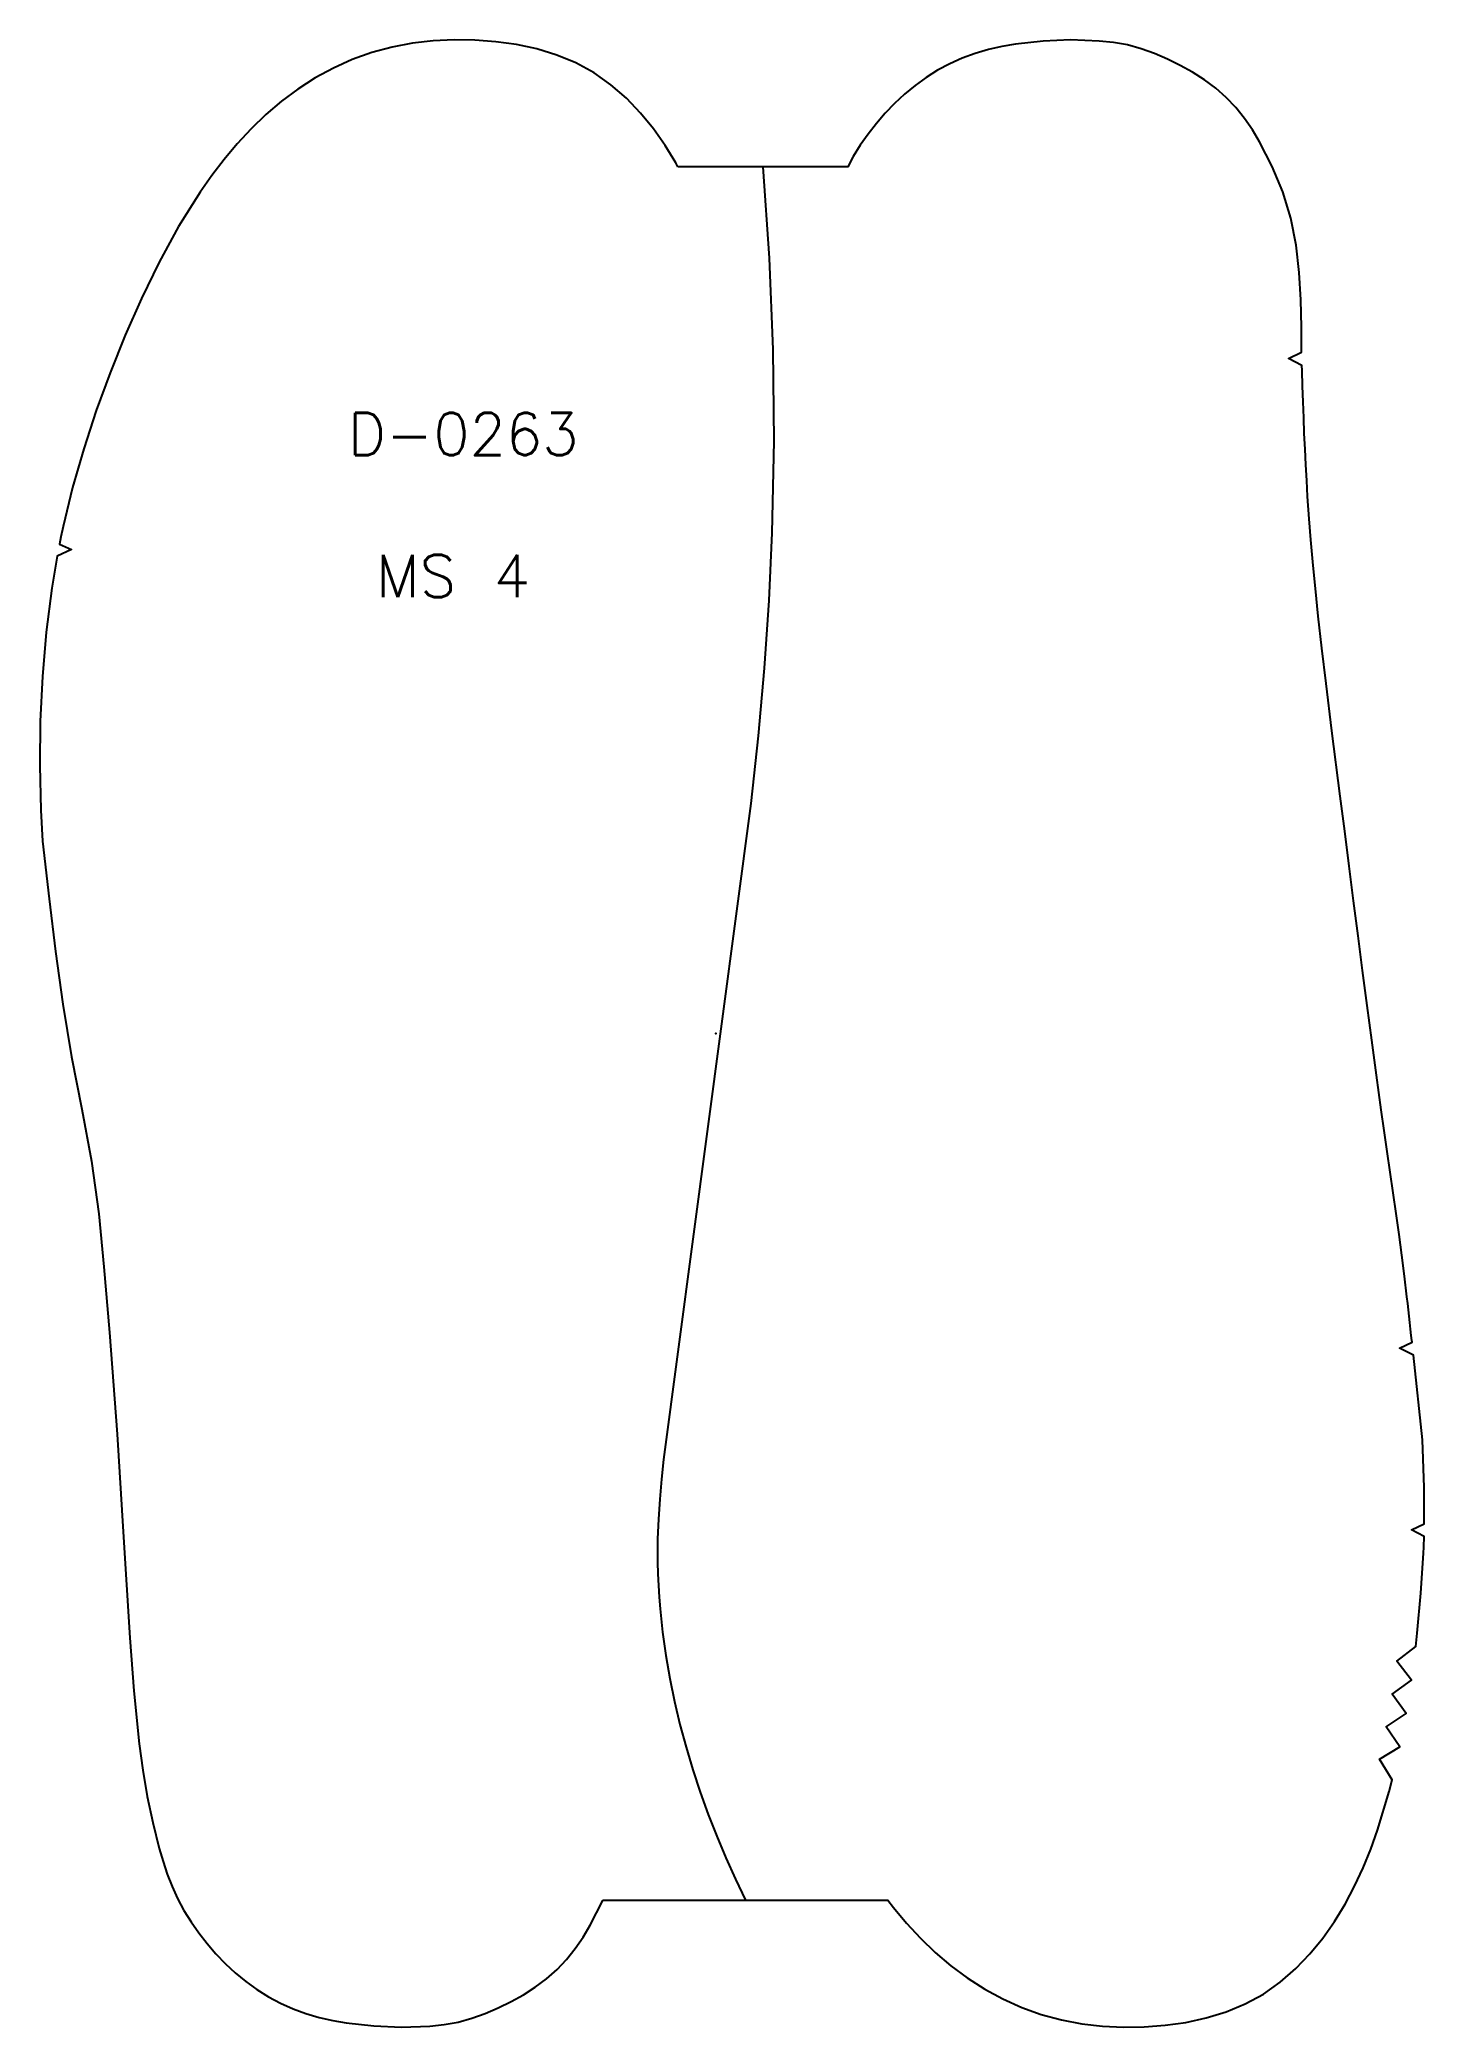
# Model space of a CAD drawing. Extents: x -3600 to 4663, y 5 to 334.
# Drawn here: x -3238.4 to -3075, y 4.9 to 239.6 of the extents above; entities that cross this region are included whole.
import ezdxf

# ---------------------------------------------------------------- set-up
doc = ezdxf.new("R2010")
doc.units = 0
doc.layers.add('DEFAULT', color=7, linetype='CONTINUOUS')
doc.styles.add('MTXPL_ARIAL', font='txt.shx', dxfattribs={"height": 0.2})

# ---------------------------------------------------------------- blocks, each defined once
blk = doc.blocks.new('*X19')
at = {"layer": 'DEFAULT', "color": 7, "style": 'MTXPL_ARIAL'}
for s, p in [('D-0263', (-3202.02, 190.52)), ('MS 4', (-3198.7, 173.77))]:
    blk.add_text(s, height=5, dxfattribs=at).set_placement(p)

msp = doc.modelspace()

# ---------------------------------------------------------------- linework, layer by layer
at = {"layer": 'DEFAULT', "color": 7}
msp.add_lwpolyline([(-3163.07, 224.57), (-3163.32, 225.03), (-3164.57, 227.08), (-3165.95, 229.04), (-3167.47, 230.91), (-3169.15, 232.66), (-3170.97, 234.25), (-3172.96, 235.65), (-3175.1, 236.83), (-3177.37, 237.76), (-3179.72, 238.48), (-3182.13, 239), (-3184.57, 239.34), (-3187.03, 239.53), (-3189.49, 239.57), (-3191.95, 239.45), (-3194.4, 239.16), (-3196.81, 238.71), (-3199.19, 238.06), (-3201.5, 237.24), (-3203.73, 236.23), (-3205.87, 235.07), (-3207.92, 233.75), (-3209.86, 232.3), (-3211.7, 230.73), (-3213.44, 229.05), (-3215.08, 227.28), (-3216.62, 225.44), (-3218.08, 223.53), (-3219.45, 221.57), (-3222, 217.52), (-3224.31, 213.33), (-3226.4, 209.04), (-3228.32, 204.68), (-3230.09, 200.26), (-3231.72, 195.79), (-3233.21, 191.27), (-3234.52, 186.7), (-3235.63, 182.09), (-3235.91, 180.9), (-3236.07, 180.02), (-3234.66, 179.37), (-3236.33, 178.61), (-3236.97, 174.83), (-3237.64, 169.62), (-3238.09, 164.38), (-3238.34, 159.13), (-3238.4, 153.88), (-3238.27, 148.62), (-3238.06, 144.97), (-3237.28, 138.15), (-3236.54, 131.92), (-3235.69, 125.7), (-3234.64, 119.5), (-3233.44, 113.33), (-3232.3, 107.16), (-3231.42, 100.94), (-3230.82, 94.69), (-3230.16, 86.94), (-3229.26, 74.95), (-3228.55, 63.4), (-3227.77, 50.9), (-3227.3, 44.63), (-3226.65, 38.37), (-3226.22, 35.26), (-3225.7, 32.16), (-3225.06, 29.08), (-3224.29, 26.02), (-3223.84, 24.51), (-3223.34, 23.01), (-3222.77, 21.54), (-3222.12, 20.11), (-3221.37, 18.71), (-3220.54, 17.37), (-3219.62, 16.06), (-3218.64, 14.8), (-3217.6, 13.59), (-3216.49, 12.43), (-3215.32, 11.33), (-3214.09, 10.31), (-3212.78, 9.37), (-3211.41, 8.51), (-3209.98, 7.75), (-3208.5, 7.09), (-3206.97, 6.54), (-3205.41, 6.08), (-3203.82, 5.72), (-3202.21, 5.44), (-3198.97, 5.1), (-3195.71, 4.92), (-3192.35, 5.07), (-3190.67, 5.25), (-3189.01, 5.54), (-3187.39, 5.98), (-3185.81, 6.55), (-3184.27, 7.21), (-3182.77, 7.95), (-3181.31, 8.76), (-3179.91, 9.65), (-3178.58, 10.64), (-3177.34, 11.73), (-3176.21, 12.93), (-3175.18, 14.21), (-3174.25, 15.56), (-3173.41, 16.97), (-3171.93, 19.87), (-3171.91, 19.92), (-3138.28, 19.92), (-3137.62, 19.05), (-3136.08, 17.21), (-3134.44, 15.44), (-3132.7, 13.76), (-3130.86, 12.19), (-3128.91, 10.74), (-3126.86, 9.43), (-3124.72, 8.26), (-3122.49, 7.26), (-3120.19, 6.43), (-3117.81, 5.79), (-3115.4, 5.33), (-3112.95, 5.04), (-3110.49, 4.92), (-3108.03, 4.96), (-3105.57, 5.15), (-3103.13, 5.5), (-3100.72, 6.02), (-3098.37, 6.73), (-3096.1, 7.67), (-3093.96, 8.84), (-3091.97, 10.25), (-3090.15, 11.84), (-3088.47, 13.58), (-3086.95, 15.45), (-3085.57, 17.42), (-3084.32, 19.46), (-3083.19, 21.57), (-3082.18, 23.74), (-3081.28, 25.95), (-3080.48, 28.19), (-3079.1, 32.74), (-3078.76, 34.15), (-3080.24, 36.56), (-3077.86, 38.04), (-3079.45, 40.38), (-3077.11, 41.97), (-3078.77, 44.26), (-3076.49, 45.92), (-3078.2, 48.15), (-3075.97, 49.89), (-3075.79, 51.43), (-3075.38, 56.16), (-3075.06, 60.89), (-3075.01, 61.61), (-3074.99, 62.87), (-3076.48, 63.64), (-3074.97, 64.37), (-3074.97, 68.64), (-3075.18, 74.26), (-3076.25, 84.28), (-3077.9, 85.11), (-3076.41, 85.82), (-3076.43, 86), (-3076.5, 86.6), (-3076.58, 87.35), (-3076.66, 88.11), (-3076.75, 88.87), (-3076.83, 89.63), (-3076.92, 90.38), (-3077.01, 91.14), (-3077.31, 93.6), (-3077.62, 96.06), (-3077.95, 98.52), (-3078.29, 100.98), (-3078.63, 103.43), (-3078.99, 105.88), (-3079.34, 108.33), (-3079.69, 110.78), (-3080.04, 113.23), (-3080.61, 117.34), (-3081.17, 121.45), (-3081.72, 125.56), (-3082.25, 129.68), (-3082.78, 133.79), (-3083.31, 137.91), (-3083.83, 142.02), (-3084.35, 146.14), (-3084.88, 150.26), (-3085.87, 157.96), (-3086.57, 163.58), (-3087.06, 167.72), (-3087.48, 171.5), (-3087.82, 174.78), (-3088.09, 177.5), (-3088.35, 180.54), (-3088.55, 183), (-3088.74, 185.66), (-3088.85, 187.52), (-3088.95, 189.37), (-3089.04, 191.23), (-3089.13, 193.09), (-3089.2, 194.95), (-3089.27, 196.81), (-3089.34, 198.68), (-3089.4, 200.54), (-3089.41, 201.13), (-3091.01, 201.94), (-3089.46, 202.67), (-3089.47, 205.62), (-3089.54, 208.87), (-3089.73, 212.1), (-3090.1, 215.32), (-3090.72, 218.5), (-3091.68, 221.61), (-3092.93, 224.62), (-3094.41, 227.53), (-3095.25, 228.93), (-3096.18, 230.28), (-3097.2, 231.56), (-3098.34, 232.76), (-3099.57, 233.85), (-3100.9, 234.84), (-3102.31, 235.73), (-3103.77, 236.54), (-3105.27, 237.28), (-3106.81, 237.95), (-3108.39, 238.51), (-3110.01, 238.95), (-3111.67, 239.24), (-3113.34, 239.42), (-3116.71, 239.57), (-3119.97, 239.39), (-3123.21, 239.05), (-3124.82, 238.78), (-3126.41, 238.41), (-3127.97, 237.96), (-3129.5, 237.4), (-3130.98, 236.74), (-3132.41, 235.98), (-3133.78, 235.12), (-3135.08, 234.18), (-3136.32, 233.16), (-3137.49, 232.06), (-3138.6, 230.9), (-3139.64, 229.69), (-3140.62, 228.43), (-3141.54, 227.13), (-3142.37, 225.78), (-3143.02, 224.57)], close=True, dxfattribs=at)
at = {"layer": 'DEFAULT'}
msp.add_lwpolyline([(-3153.05, 224.57), (-3152.3, 213.79), (-3151.87, 202.99), (-3151.76, 192.18), (-3151.98, 181.37), (-3152.35, 173.36), (-3152.9, 165.36), (-3153.61, 157.38), (-3154.48, 149.41), (-3164.76, 71.96), (-3165.01, 69.62), (-3165.22, 67.27), (-3165.37, 64.92), (-3165.46, 62.57), (-3165.48, 61.19), (-3165.47, 59.82), (-3165.43, 58.45), (-3165.37, 57.07), (-3165.28, 55.7), (-3165.17, 54.32), (-3164.88, 51.58), (-3164.5, 48.83), (-3164.03, 46.1), (-3163.47, 43.38), (-3162.83, 40.67), (-3162.11, 37.99), (-3161.31, 35.32), (-3160.44, 32.67), (-3159.5, 30.06), (-3158.49, 27.47), (-3157.42, 24.92), (-3156.29, 22.4), (-3155.09, 19.92)], dxfattribs=at)
msp.add_point((-3158.58, 122.25), dxfattribs=at)

# ---------------------------------------------------------------- block references
at = {"layer": 'DEFAULT', "color": 7}
msp.add_blockref('*X19', (0, 0), dxfattribs=at)

doc.saveas('drawing.dxf')
